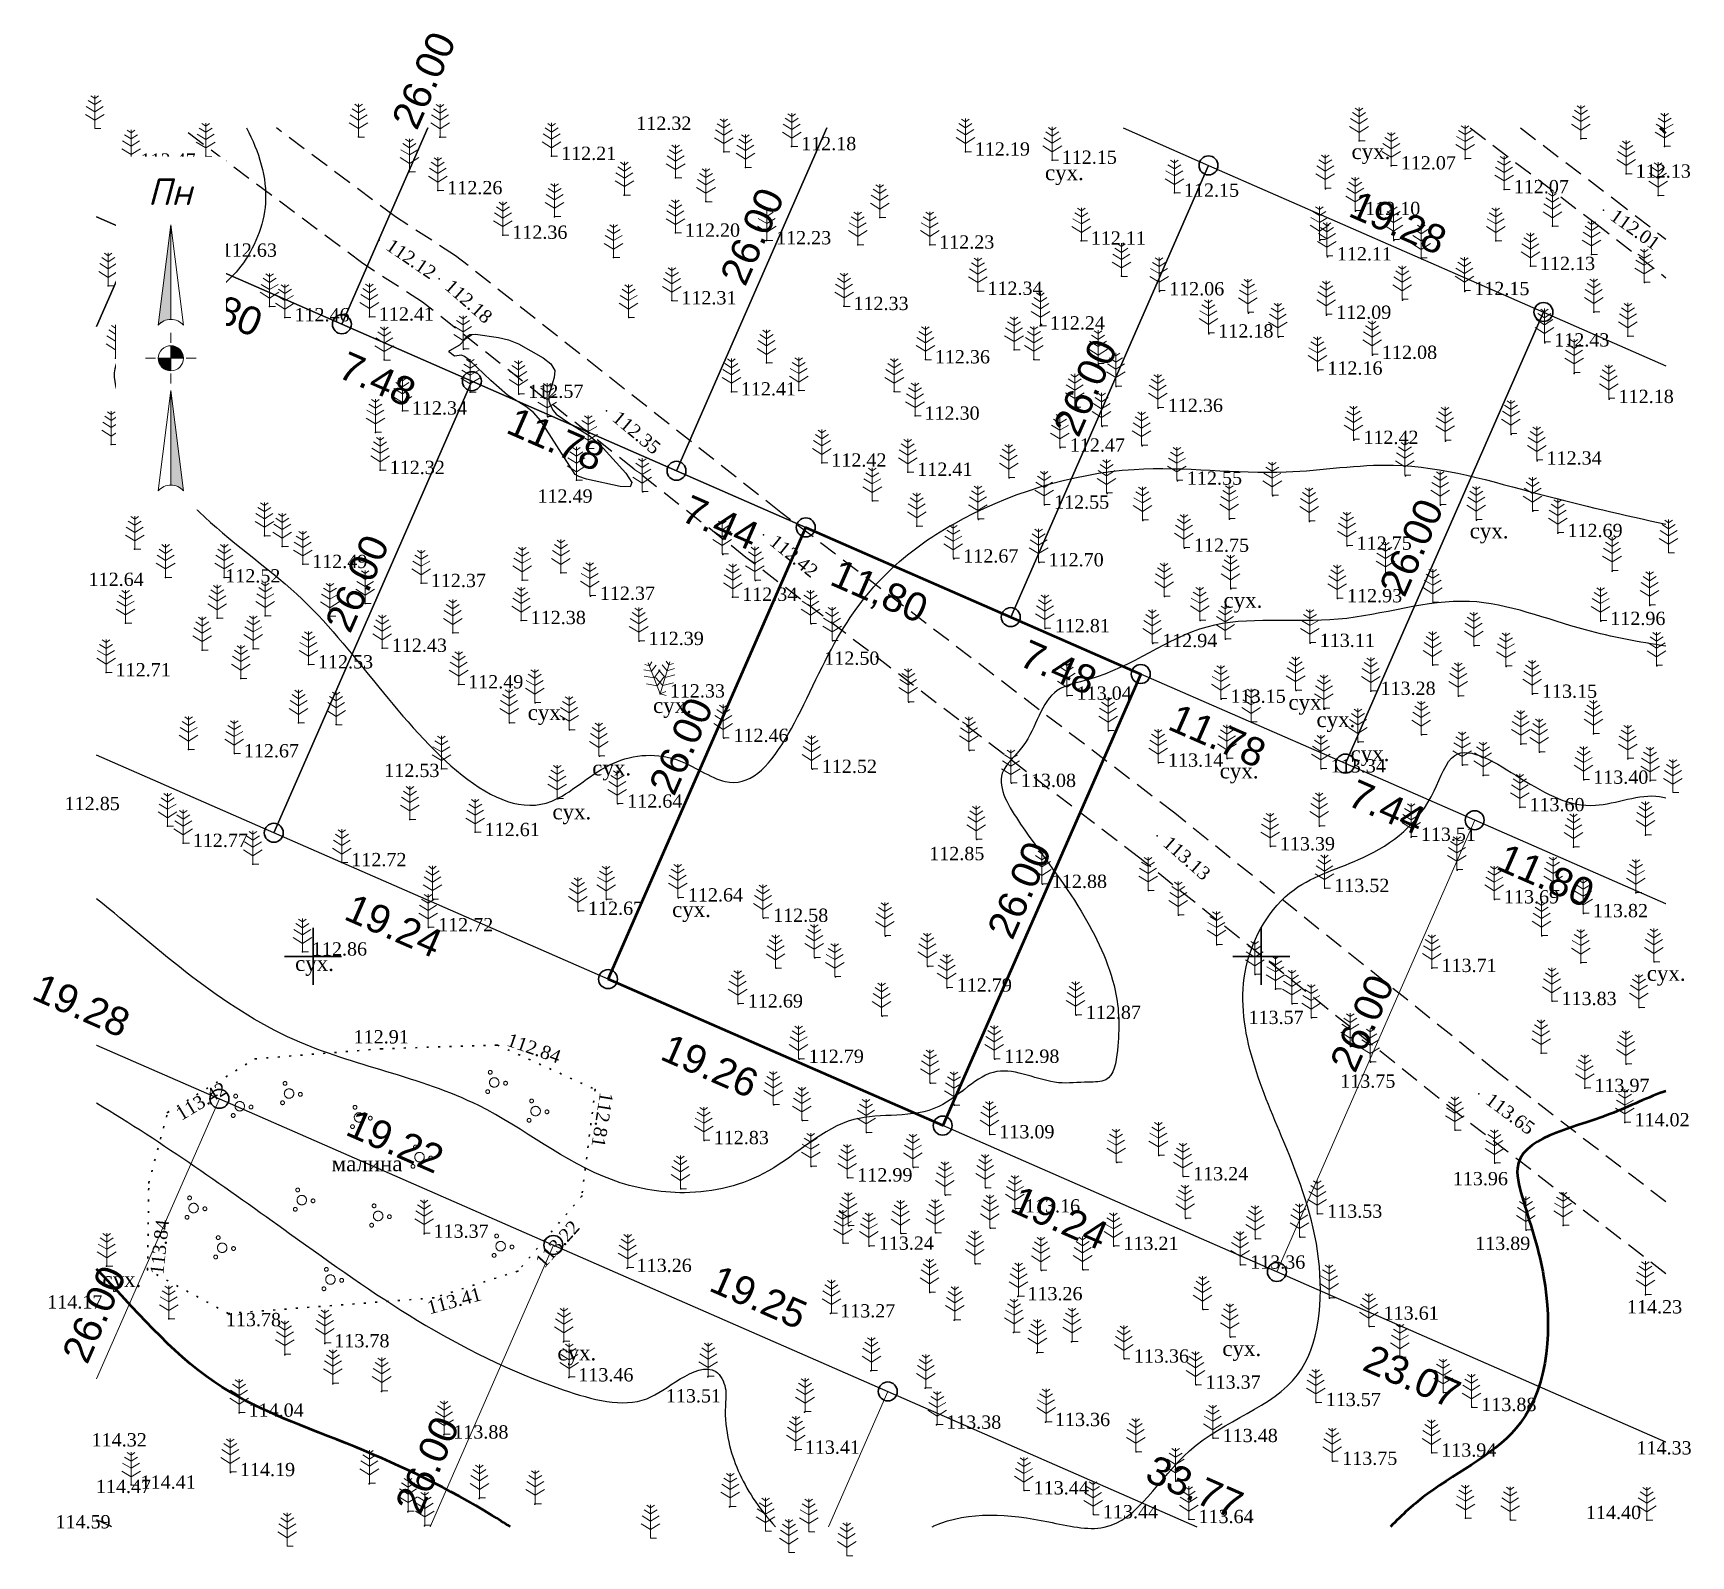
# Model space of a CAD drawing. Header units: millimetres. Extents: x 5405585.2 to 5405672.6, y 5525068.4 to 5525148.7.
import ezdxf
from ezdxf.enums import TextEntityAlignment as Align

# ---------------------------------------------------------------- set-up
doc = ezdxf.new("R2010")
doc.units = ezdxf.units.MM
doc.set_wipeout_variables(frame=1)
for name, pattern in [('DASHEDX2', [1.5, 1, -0.5]), ('HIDDEN', [0.5, 0, -0.5]), ('суцільна', [50, 50, 0])]:
    doc.linetypes.add(name, pattern=pattern)
for name, color, linetype, lineweight in [('#Лист (текст_ПН)', 250, 'Continuous', 0), ('#Штамп', 250, 'Continuous', 0), ('11900000', 1, 'Continuous', 30), ('Контур', 7, 'HIDDEN', 30), ('ТОЧКИ', 7, 'Continuous', 30), ('усл. знак', 7, 'суцільна', 20)]:
    doc.layers.add(name, color=color, linetype=linetype, lineweight=lineweight)
for name, color, linetype in [('горизонтали', 42, 'Continuous'), ('дороги', 7, 'Continuous'), ('Ділянки_Межі', 10, 'Continuous'), ('надписи', 7, 'Continuous'), ('отметки', 7, 'Continuous'), ('промеры', 185, 'Continuous'), ('Растительность', 7, 'Continuous')]:
    doc.layers.add(name, color=color, linetype=linetype)
doc.styles.get("Standard").update_dxf_attribs({"font": 'arial.ttf'})
doc.styles.add('times', font='times.ttf')
doc.styles.add('Мой_Топо', font='isocpeui.ttf')

msp = doc.modelspace()

# ---------------------------------------------------------------- texts
at = {"layer": 'надписи', "color": 7, "style": 'times'}
for s, p in [('сух.', (5405654.757, 5525142.836, 111.861)), ('сух.', (5405638.593, 5525141.724, 111.861)), ('сух.', (5405660.987, 5525122.834, 111.861)), ('сух.', (5405648.008, 5525119.179, 111.861)), ('сух.', (5405611.318, 5525113.261, 111.861)), ('сух.', (5405617.928, 5525113.631, 111.861)), ('сух.', (5405651.429, 5525113.8, 111.861)), ('сух.', (5405652.908, 5525112.886, 111.861)), ('сух.', (5405654.705, 5525111.096, 111.861)), ('сух.', (5405614.724, 5525110.337, 111.861)), ('сух.', (5405647.806, 5525110.18, 111.861)), ('сух.', (5405612.623, 5525108.024, 111.861)), ('сух.', (5405618.933, 5525102.872, 111.861)), ('сух.', (5405599.055, 5525100.03, 111.861)), ('сух.', (5405670.323, 5525099.509, 111.861)), ('малина', (5405600.983, 5525089.471, 170.061)), ('сух.', (5405588.897, 5525083.366, 111.861)), ('сух.', (5405612.886, 5525079.497, 111.861)), ('сух.', (5405647.944, 5525079.727, 111.861))]:
    msp.add_text(s, height=0.8, dxfattribs=at).set_placement(p, align=Align.TOP_LEFT)
at = {"layer": 'отметки', "color": 7, "style": 'times'}
for s, p in [('112.32', (5405617.043, 5525144.278, 112.317)), ('112.21', (5405613.08, 5525142.691, 112.214)), ('112.18', (5405625.736, 5525143.203, 112.182)), ('112.19', (5405634.894, 5525142.921, 112.192)), ('112.47', (5405590.906, 5525142.336, 112.47)), ('112.15', (5405639.476, 5525142.485, 112.151)), ('112.07', (5405657.351, 5525142.187, 112.068)), ('112.07', (5405663.309, 5525140.933, 112.072)), ('112.13', (5405669.739, 5525141.758, 112.13)), ('112.26', (5405607.08, 5525140.882, 112.258)), ('112.15', (5405645.919, 5525140.748, 112.146)), ('112.10', (5405655.473, 5525139.782, 112.099)), ('112.36', (5405610.507, 5525138.532, 112.361)), ('112.20', (5405619.608, 5525138.644, 112.204)), ('112.63', (5405595.189, 5525137.588, 112.634)), ('112.23', (5405624.414, 5525138.24, 112.233)), ('112.23', (5405633.014, 5525138.014, 112.233)), ('112.11', (5405641.007, 5525138.225, 112.109)), ('112.11', (5405653.984, 5525137.39, 112.108)), ('112.13', (5405664.692, 5525136.886, 112.134)), ('112.59', (5405589.7, 5525135.852, 112.59)), ('112.31', (5405619.421, 5525135.074, 112.31)), ('112.34', (5405635.557, 5525135.577, 112.336)), ('112.06', (5405645.137, 5525135.55, 112.055)), ('112.15', (5405661.228, 5525135.562, 112.153)), ('112.46', (5405599.021, 5525134.181, 112.461)), ('112.41', (5405603.472, 5525134.22, 112.414)), ('112.33', (5405628.494, 5525134.776, 112.33)), ('112.09', (5405653.943, 5525134.312, 112.09)), ('112.24', (5405638.846, 5525133.749, 112.24)), ('112.18', (5405647.732, 5525133.327, 112.181)), ('112.08', (5405656.361, 5525132.199, 112.077)), ('112.43', (5405665.444, 5525132.854, 112.432)), ('112.36', (5405632.785, 5525131.964, 112.358)), ('112.16', (5405653.482, 5525131.369, 112.162)), ('112.57', (5405611.351, 5525130.143, 112.572)), ('112.41', (5405622.559, 5525130.271, 112.408)), ('112.18', (5405668.839, 5525129.873, 112.18)), ('112.34', (5405605.212, 5525129.266, 112.339)), ('112.30', (5405632.24, 5525128.995, 112.296)), ('112.36', (5405645.069, 5525129.404, 112.361)), ('112.52', (5405589.86, 5525127.487, 112.516)), ('112.47', (5405639.902, 5525127.311, 112.466)), ('112.42', (5405655.381, 5525127.715, 112.423)), ('112.32', (5405604.043, 5525126.129, 112.318)), ('112.42', (5405627.329, 5525126.52, 112.42)), ('112.34', (5405665.039, 5525126.627, 112.339)), ('112.41', (5405631.859, 5525126.034, 112.41)), ('112.55', (5405646.075, 5525125.568, 112.55)), ('112.49', (5405611.833, 5525124.619, 112.494)), ('112.55', (5405639.071, 5525124.305, 112.553)), ('112.69', (5405666.141, 5525122.805, 112.686)), ('112.75', (5405646.445, 5525122.029, 112.748)), ('112.75', (5405655.025, 5525122.139, 112.75)), ('112.49', (5405599.955, 5525121.172, 112.488)), ('112.67', (5405634.286, 5525121.462, 112.669)), ('112.70', (5405638.782, 5525121.261, 112.704)), ('112.64', (5405588.169, 5525120.23, 112.645)), ('112.52', (5405595.372, 5525120.412, 112.516)), ('112.37', (5405606.21, 5525120.168, 112.372)), ('112.37', (5405615.123, 5525119.495, 112.37)), ('112.34', (5405622.626, 5525119.442, 112.339)), ('112.93', (5405654.519, 5525119.365, 112.932)), ('112.38', (5405611.477, 5525118.216, 112.382)), ('112.81', (5405639.11, 5525117.786, 112.813)), ('112.96', (5405668.399, 5525118.169, 112.962)), ('112.43', (5405604.153, 5525116.754, 112.433)), ('112.39', (5405617.697, 5525117.114, 112.385)), ('112.94', (5405644.771, 5525117.002, 112.937)), ('113.11', (5405653.078, 5525117.014, 113.109)), ('112.53', (5405600.26, 5525115.88, 112.534)), ('112.50', (5405626.957, 5525116.071, 112.496)), ('112.71', (5405589.592, 5525115.462, 112.708)), ('112.49', (5405608.179, 5525114.827, 112.492)), ('112.33', (5405618.81, 5525114.347, 112.326)), ('113.04', (5405640.262, 5525114.231, 113.039)), ('113.15', (5405648.379, 5525114.068, 113.149)), ('113.28', (5405656.282, 5525114.484, 113.281)), ('113.15', (5405664.797, 5525114.331, 113.152)), ('112.46', (5405622.167, 5525112.003, 112.458)), ('112.67', (5405596.352, 5525111.19, 112.674)), ('112.52', (5405626.827, 5525110.37, 112.521)), ('113.14', (5405645.081, 5525110.701, 113.144)), ('113.34', (5405653.657, 5525110.394, 113.338)), ('112.53', (5405603.759, 5525110.155, 112.531)), ('113.08', (5405637.322, 5525109.628, 113.079)), ('113.40', (5405667.497, 5525109.799, 113.403)), ('112.85', (5405586.905, 5525108.409, 112.853)), ('112.64', (5405616.566, 5525108.538, 112.636)), ('113.60', (5405664.135, 5525108.349, 113.596)), ('112.61', (5405609.049, 5525107.04, 112.609)), ('112.77', (5405593.661, 5525106.466, 112.774)), ('113.39', (5405650.977, 5525106.287, 113.395)), ('113.51', (5405658.408, 5525106.788, 113.512)), ('112.72', (5405602.019, 5525105.452, 112.722)), ('112.85', (5405632.488, 5525105.769, 112.85)), ('112.88', (5405638.956, 5525104.305, 112.883)), ('112.64', (5405619.765, 5525103.591, 112.637)), ('113.52', (5405653.842, 5525104.09, 113.519)), ('113.69', (5405662.794, 5525103.491, 113.688)), ('112.67', (5405614.5, 5525102.887, 112.674)), ('112.58', (5405624.258, 5525102.517, 112.579)), ('113.82', (5405667.48, 5525102.761, 113.816)), ('112.72', (5405606.595, 5525102.019, 112.717)), ('112.86', (5405599.941, 5525100.74, 112.857)), ('113.71', (5405659.498, 5525099.874, 113.712)), ('112.79', (5405633.941, 5525098.84, 112.787)), ('113.83', (5405665.826, 5525098.13, 113.827)), ('112.69', (5405622.924, 5525097.999, 112.693)), ('112.87', (5405640.745, 5525097.4, 112.867)), ('113.57', (5405649.324, 5525097.132, 113.569)), ('112.91', (5405602.143, 5525096.108, 112.91)), ('112.79', (5405626.135, 5525095.082, 112.789)), ('112.98', (5405636.446, 5525095.084, 112.978)), ('113.75', (5405654.159, 5525093.773, 113.754)), ('113.97', (5405667.561, 5525093.546, 113.966)), ('113.09', (5405636.186, 5525091.103, 113.094)), ('114.02', (5405669.674, 5525091.736, 114.024)), ('112.83', (5405621.128, 5525090.794, 112.833)), ('112.99', (5405628.697, 5525088.827, 112.994)), ('113.24', (5405646.402, 5525088.889, 113.241)), ('113.96', (5405660.095, 5525088.63, 113.959)), ('113.16', (5405637.538, 5525087.195, 113.161)), ('113.53', (5405653.47, 5525086.916, 113.533)), ('113.37', (5405606.353, 5525085.86, 113.374)), ('113.24', (5405629.829, 5525085.227, 113.241)), ('113.21', (5405642.727, 5525085.218, 113.211)), ('113.89', (5405661.272, 5525085.217, 113.894)), ('113.36', (5405649.41, 5525084.232, 113.363)), ('113.26', (5405617.063, 5525084.058, 113.264)), ('113.26', (5405637.666, 5525082.565, 113.258)), ('114.17', (5405585.988, 5525082.131, 114.171)), ('113.27', (5405627.793, 5525081.66, 113.266)), ('113.61', (5405656.446, 5525081.542, 113.615)), ('114.23', (5405669.281, 5525081.872, 114.233)), ('113.78', (5405595.404, 5525081.197, 113.78)), ('113.78', (5405601.123, 5525080.084, 113.784)), ('113.36', (5405643.279, 5525079.279, 113.358)), ('113.46', (5405613.988, 5525078.287, 113.463)), ('113.51', (5405618.602, 5525077.178, 113.512)), ('113.37', (5405647.058, 5525077.905, 113.375)), ('114.04', (5405596.602, 5525076.425, 114.038)), ('113.57', (5405653.395, 5525076.983, 113.566)), ('113.88', (5405661.599, 5525076.722, 113.88)), ('113.38', (5405633.379, 5525075.792, 113.38)), ('113.36', (5405639.12, 5525075.932, 113.362)), ('114.32', (5405588.329, 5525074.859, 114.323)), ('113.88', (5405607.395, 5525075.272, 113.876)), ('113.48', (5405647.961, 5525075.087, 113.477)), ('113.41', (5405625.928, 5525074.47, 113.409)), ('113.75', (5405654.262, 5525073.885, 113.751)), ('113.94', (5405659.485, 5525074.321, 113.944)), ('114.33', (5405669.78, 5525074.436, 114.334)), ('114.19', (5405596.148, 5525073.292, 114.188)), ('114.47', (5405588.552, 5525072.402, 114.466)), ('114.41', (5405590.909, 5525072.628, 114.405)), ('113.44', (5405637.997, 5525072.329, 113.445)), ('113.44', (5405641.648, 5525071.067, 113.439)), ('114.40', (5405667.117, 5525071.028, 114.403)), ('114.59', (5405586.423, 5525070.538, 114.586)), ('113.64', (5405646.685, 5525070.816, 113.641))]:
    msp.add_text(s, height=0.7, dxfattribs=at).set_placement(p, align=Align.TOP_LEFT)
for s, rotation, p in [('112.01', 324.42124, (5405668.736, 5525139.458, 112.015)), ('112.12', 325.5837, (5405604.18, 5525137.885, 112.12)), ('112.18', 318.50783, (5405607.351, 5525135.764, 112.176)), ('112.35', 320.08516, (5405616.172, 5525128.821, 112.347)), ('112.42', 320.90717, (5405624.45, 5525122.295, 112.424)), ('113.13', 318.56722, (5405645.217, 5525106.404, 113.13)), ('112.84', 340.63826, (5405610.397, 5525095.968, 112.84)), ('113.42', 31.18546, (5405592.686, 5525091.912, 113.417)), ('112.81', 260.80289, (5405615.834, 5525092.766, 112.807)), ('113.65', 323.31442, (5405662.171, 5525092.849, 113.647)), ('113.84', 83.81723, (5405591.406, 5525083.261, 113.836)), ('113.22', 48.09564, (5405611.657, 5525083.982, 113.215)), ('113.41', 15.24162, (5405605.947, 5525081.794, 113.412))]:
    msp.add_text(s, height=0.7, rotation=rotation, dxfattribs=at).set_placement(p, align=Align.TOP_LEFT)
at = {"layer": 'промеры', "char_height": 1.5, "attachment_point": 1}
for s, insert, rotation in [('26.00', (5405604.098, 5525144.094), 66.37949), ('26.00', (5405621.411, 5525135.864), 66.37949), ('19.28', (5405655.119, 5525140.43), 336.35584), ('11.80', (5405592.685, 5525136.087), 336.35584), ('26.00', (5405638.98, 5525127.896), 66.37949), ('7.48', (5405601.834, 5525131.944), 336.35584), ('11.78', (5405610.703, 5525129.01), 336.35584), ('7.44', (5405619.921, 5525124.378), 336.35584), ('26.00', (5405656.168, 5525119.468), 66.37949), ('26.00', (5405600.582, 5525117.569), 66.37949), ('11,80', (5405627.772, 5525121.005), 336.35584), ('7.48', (5405637.743, 5525116.749), 336.35584), ('26.00', (5405617.662, 5525108.991), 66.37949), ('11.78', (5405645.594, 5525113.376), 336.35584), ('7.44', (5405655.051, 5525109.38), 336.35584), ('26.00', (5405635.498, 5525101.401, 107.24), 66.37949), ('11.80', (5405662.903, 5525106.007), 336.35584), ('19.24', (5405602.16, 5525103.358), 336.35584), ('19.28', (5405585.699, 5525099.157), 336.35584), ('26.00', (5405653.568, 5525094.384, 107.24), 66.37949), ('19.26', (5405618.828, 5525095.972), 336.35584), ('19.22', (5405602.24, 5525091.992), 336.35584), ('19.24', (5405637.273, 5525087.956), 336.35584), ('26.00', (5405586.718, 5525079.031, 107.24), 66.37949), ('19.25', (5405621.402, 5525083.775), 336.35584), ('23.07', (5405655.854, 5525079.592), 336.35584), ('26.00', (5405604.28, 5525071.089, 107.24), 66.37949), ('33.77', (5405644.388, 5525073.758), 336.35584)]:
    msp.add_mtext(s, dxfattribs=dict(at, insert=insert, rotation=rotation))

# ---------------------------------------------------------------- blocks, each defined once
blk = doc.blocks.new('A$C51FE15A3')
at = {"layer": 'Растительность', "color": 94, "lineweight": 0}
for points in [[(0, 1.75), (0, 0), (0.319, 0)], [(-0.447, 1.172), (0, 0.895), (0.447, 1.172)], [(-0.343, 1.489), (0, 1.267), (0.343, 1.489)], [(-0.201, 1.726), (0, 1.584), (0.201, 1.726)], [(-0.493, 0.753), (0, 0.444), (0.493, 0.753)]]:
    blk.add_lwpolyline(points, dxfattribs=at)
blk = doc.blocks.new('A$C72385B22')
at = {"layer": 'усл. знак'}
for centre, radius in [((0, 0), 0.625), ((-0.02, 1.49), 0.25), ((-1.29, -0.64), 0.25), ((1.28, -0.76), 0.25)]:
    blk.add_circle(centre, radius, dxfattribs=at)
blk = doc.blocks.new('*U3')
at = {"color": 0}
for points in [[(-0.113, 0), (-0.109, -0.029), (-0.097, -0.056)], [(-0.113, 0), (-0.097, -0.056), (0, 0)], [(-0.097, -0.056), (0, -0.113), (0, 0)], [(-0.097, -0.056), (-0.08, -0.08), (-0.056, -0.097)], [(-0.097, -0.056), (-0.056, -0.097), (0, -0.113)], [(-0.056, -0.097), (-0.029, -0.109), (0, -0.113)]]:
    blk.add_solid(points, dxfattribs=at)
blk = doc.blocks.new('*U4')
at = {"color": 0}
for points in [[(0, 0), (0.097, 0.056), (0, 0.113)], [(0.097, 0.056), (0.029, 0.109), (0, 0.113)], [(0, 0), (0.113, 0), (0.097, 0.056)], [(0.097, 0.056), (0.056, 0.097), (0.029, 0.109)], [(0.097, 0.056), (0.08, 0.08), (0.056, 0.097)], [(0.113, 0), (0.109, 0.029), (0.097, 0.056)]]:
    blk.add_solid(points, dxfattribs=at)
blk = doc.blocks.new('*U5')
at = {"color": 0}
for points in [[(0, -1.136), (0.021, -1.138), (0, -0.288)], [(0.021, -1.138), (0.042, -1.142), (0, -0.288)], [(0.042, -1.142), (0.062, -1.15), (0, -0.288)], [(0.062, -1.15), (0.081, -1.16), (0, -0.288)], [(0.081, -1.16), (0.098, -1.173), (0, -0.288)], [(0.098, -1.173), (0.113, -1.188), (0, -0.288)]]:
    blk.add_solid(points, dxfattribs=at)
blk = doc.blocks.new('*U6')
at = {"color": 0}
for points in [[(-0.113, 0.297), (-0.098, 0.312), (0, 1.197)], [(-0.098, 0.312), (-0.081, 0.325), (0, 1.197)], [(-0.081, 0.325), (-0.062, 0.335), (0, 1.197)], [(-0.062, 0.335), (-0.042, 0.343), (0, 1.197)], [(-0.042, 0.343), (-0.021, 0.347), (0, 1.197)], [(-0.021, 0.347), (0, 0.349), (0, 1.197)]]:
    blk.add_solid(points, dxfattribs=at)
blk = doc.blocks.new('#Північ')
at = {"color": 7}
blk.add_wipeout([(-2.901, 10.635), (2.901, 10.635), (2.901, -7.981), (-2.901, -7.981)], dxfattribs=at).dxf.layer = '#Лист (текст_ПН)'
at = {"layer": '#Лист (текст_ПН)'}
for p, q in [((-0.663, 1.748), (0, 7.043)), ((0, 7.043), (0, 2.052)), ((0, 7.043), (0.663, 1.748)), ((0, 1.337), (0, 0.807)), ((-1.337, 0), (-0.807, 0)), ((-0.662, 0), (0.662, 0)), ((0, 0.662), (0, -0.662)), ((1.337, 0), (0.807, 0)), ((0, -1.337), (0, -0.807)), ((-0.663, -6.99), (0, -1.695)), ((0, -1.695), (0.663, -6.99)), ((0, -1.695), (0, -6.686))]:
    blk.add_line(p, q, dxfattribs=at)
at = {"layer": '#Лист (текст_ПН)', "flags": 128}
for points in [[(0, 7.043), (-0.663, 1.748, -0.218585), (0, 2.052)], [(0, 0), (-0.662, 0, 0.414214), (0, -0.662)]]:
    blk.add_lwpolyline(points, format="xyb", close=True, dxfattribs=at)
at = {"layer": '#Лист (текст_ПН)'}
blk.add_circle((0, 0), 0.662, dxfattribs=at)
for centre in [(0, 1.178), (0, -7.56)]:
    blk.add_arc(centre, 0.874, 40.67981, 139.32019, dxfattribs=at)
at = {"layer": '#Лист (текст_ПН)', "xscale": 5.883850111352785, "yscale": 5.883850111352785, "zscale": 5.883850111352785}
for name in ['*U6', '*U3', '*U4', '*U5']:
    blk.add_blockref(name, (0, 0), dxfattribs=at)
at = {"layer": '#Лист (текст_ПН)', "style": 'Мой_Топо'}
blk.add_text('Пн', height=1.4, dxfattribs=at).set_placement((-1.217, 8.077))

# ---------------------------------------------------------------- linework, layer by layer
at = {"layer": '11900000', "color": 7}
for points in [[(5405600, 5525098.5, 0), (5405600, 5525101.5, 0)], [(5405600, 5525098.5, 0), (5405600, 5525101.5, 0)], [(5405650, 5525098.5, 0), (5405650, 5525101.5, 0)], [(5405650, 5525098.5, 0), (5405650, 5525101.5, 0)], [(5405598.5, 5525100, 0), (5405601.5, 5525100, 0)], [(5405598.5, 5525100, 0), (5405601.5, 5525100, 0)], [(5405648.5, 5525100, 0), (5405651.5, 5525100, 0)], [(5405648.5, 5525100, 0), (5405651.5, 5525100, 0)]]:
    msp.add_polyline3d(points, dxfattribs=at)
at = {"layer": 'горизонтали', "color": 32}
msp.add_polyline3d([(5405607.467, 5525131.652, 112.5), (5405607.167, 5525131.872, 112.5), (5405607.207, 5525131.942, 112.5), (5405607.747, 5525132.242, 112.5), (5405607.977, 5525132.482, 112.5), (5405608.107, 5525132.682, 112.5), (5405608.267, 5525132.782, 112.5), (5405608.567, 5525132.812, 112.5), (5405609.787, 5525132.632, 112.5), (5405610.307, 5525132.512, 112.5), (5405610.827, 5525132.302, 112.5), (5405612.137, 5525131.552, 112.5), (5405612.547, 5525131.232, 112.5), (5405612.747, 5525130.882, 112.5), (5405612.717, 5525130.512, 112.5), (5405612.437, 5525129.582, 112.5), (5405612.427, 5525129.292, 112.5), (5405612.497, 5525129.072, 112.5), (5405612.657, 5525128.782, 112.5), (5405612.827, 5525128.582, 112.5), (5405613.487, 5525128.122, 112.5), (5405614.617, 5525127.432, 112.5), (5405615.117, 5525126.992, 112.5), (5405616.487, 5525125.482, 112.5), (5405616.817, 5525124.992, 112.5), (5405616.727, 5525124.752, 112.5), (5405616.187, 5525124.772, 112.5), (5405614.427, 5525125.152, 112.5), (5405614.017, 5525125.292, 112.5), (5405613.827, 5525125.402, 112.5), (5405612.007, 5525128.242, 112.5), (5405611.617, 5525128.682, 112.5), (5405611.227, 5525128.982, 112.5), (5405610.247, 5525129.592, 112.5), (5405609.367, 5525130.362, 112.5), (5405608.267, 5525131.422, 112.5), (5405607.987, 5525131.632, 112.5), (5405607.827, 5525131.692, 112.5), (5405607.467, 5525131.652, 112.5)], close=True, dxfattribs=at)
for points, knots in [([(5405596.494, 5525143.676), (5405597.144, 5525142.432), (5405597.975, 5525139.892), (5405595.998, 5525135.121), (5405592.302, 5525133.657), (5405588.798, 5525130.974), (5405591.168, 5525126.951), (5405593.956, 5525122.982), (5405599.465, 5525119.279), (5405603.945, 5525113.455), (5405610.712, 5525105.665), (5405615.424, 5525110.46), (5405618.971, 5525110.905), (5405623.825, 5525107.203), (5405627.066, 5525117.716), (5405633.56, 5525123.393), (5405642.682, 5525126.351), (5405650.521, 5525125.146), (5405657.722, 5525126.406), (5405664.35, 5525124.36), (5405669.113, 5525123.273), (5405671.336, 5525122.785)], [120.780725, 120.780725, 120.780725, 120.780725, 124.864016, 128.424184, 134.979892, 136.668136, 140.471916, 145.840127, 152.573567, 159.115125, 170.0303, 173.592386, 177.120836, 179.98427, 189.282528, 198.155168, 208.112251, 216.133304, 221.799072, 229.654194, 236.497353, 236.497353, 236.497353, 236.497353]), ([(5405671.336, 5525116.354), (5405669.914, 5525116.575), (5405666.414, 5525117.196), (5405660.774, 5525119.554), (5405654.149, 5525117.165), (5405646.892, 5525118.341), (5405642.724, 5525114.853), (5405638.474, 5525114.108), (5405638.058, 5525111.373), (5405635.674, 5525109.491), (5405637.956, 5525105.892), (5405640.41, 5525102.911), (5405642.475, 5525098.603), (5405642.551, 5525095.719), (5405642.18, 5525093.334), (5405640.621, 5525093.399), (5405638.778, 5525093.138), (5405635.799, 5525094.795), (5405632.949, 5525091.153), (5405627.992, 5525092.164), (5405624.432, 5525088.349), (5405619.809, 5525087.234), (5405614.267, 5525088.284), (5405608.405, 5525093.232), (5405597.753, 5525094.891), (5405591.916, 5525100.323), (5405588.592, 5525103.04)], [120.700241, 120.700241, 120.700241, 120.700241, 125.009981, 131.302804, 138.280759, 145.221956, 152.023012, 153.792786, 157.238403, 159.036588, 161.883134, 167.480404, 172.02745, 175.191691, 176.860986, 177.776803, 179.359266, 182.66385, 186.23147, 190.763459, 196.023934, 200.592391, 204.501187, 212.520791, 222.836087, 235.648115, 235.648115, 235.648115, 235.648115]), ([(5405632.647, 5525069.923), (5405632.678, 5525069.938), (5405634.597, 5525070.789), (5405637.681, 5525070.515), (5405642.96, 5525069.18), (5405645.866, 5525075.047), (5405652.853, 5525076.753), (5405653.473, 5525084.41), (5405650.942, 5525091.024), (5405647.791, 5525097.948), (5405651.196, 5525103.886), (5405655.866, 5525105.087), (5405658.855, 5525107.454), (5405660.158, 5525111.685), (5405664.053, 5525109.072), (5405667.215, 5525107.353), (5405670.052, 5525108.648), (5405671.224, 5525108.388), (5405671.336, 5525108.356)], [104.193273, 104.193273, 104.193273, 104.193273, 104.294488, 110.346143, 113.276217, 119.316155, 126.282429, 132.498742, 138.940826, 148.380777, 153.163384, 157.173138, 162.314513, 164.474455, 168.128542, 172.341737, 175.757786, 176.122547, 176.122547, 176.122547, 176.122547]), ([(5405588.592, 5525092.269), (5405592.116, 5525090.155), (5405600.037, 5525084.496), (5405608.638, 5525078.274), (5405617.08, 5525075.984), (5405619.173, 5525077.713), (5405621.142, 5525078.619), (5405621.851, 5525077.245), (5405621.667, 5525075.983), (5405621.913, 5525073.909), (5405622.805, 5525071.875), (5405623.949, 5525070.394), (5405624.387, 5525069.923)], [48.769191, 48.769191, 48.769191, 48.769191, 61.050154, 77.66341, 82.099779, 84.149114, 86.062416, 87.062094, 88.033351, 89.912561, 93.167404, 94.894599, 94.894599, 94.894599, 94.894599])]:
    msp.add_open_spline(points, degree=3, knots=knots, dxfattribs=at)
at = {"layer": 'горизонтали', "color": 32, "lineweight": 50}
msp.add_open_spline([(5405671.336, 5525143.387), (5405671.23, 5525143.478), (5405671.127, 5525143.574), (5405671.029, 5525143.676)], degree=3, dxfattribs=at)
for points, knots in [([(5405671.336, 5525092.899), (5405670.423, 5525092.601), (5405667.51, 5525091.066), (5405662.871, 5525090.323), (5405664.061, 5525086.221), (5405665.427, 5525082.173), (5405665.054, 5525074.961), (5405659.587, 5525072.528), (5405657.412, 5525070.547), (5405656.802, 5525069.923)], [237.791643, 237.791643, 237.791643, 237.791643, 240.641134, 246.270624, 248.034407, 252.137765, 259.955965, 266.119621, 268.730246, 268.730246, 268.730246, 268.730246]), ([(5405610.391, 5525069.923), (5405610.079, 5525070.126), (5405607.496, 5525071.763), (5405602.289, 5525074.299), (5405594.224, 5525076.981), (5405590.602, 5525081.424), (5405588.592, 5525083.506)], [322.18818, 322.18818, 322.18818, 322.18818, 323.305447, 331.392318, 339.566844, 348.166145, 348.166145, 348.166145, 348.166145])]:
    msp.add_open_spline(points, degree=3, knots=knots, dxfattribs=at)
at = {"layer": 'горизонтали', "color": 32}
msp.add_open_spline([(5405589.38, 5525069.923), (5405589.117, 5525070.042), (5405588.854, 5525070.162), (5405588.592, 5525070.284)], degree=3, dxfattribs=at)
at = {"layer": 'дороги', "color": 7, "linetype": 'DASHEDX2'}
for points in [[(5405671.336, 5525083.263), (5405660.544, 5525091.568), (5405643.586, 5525105.179), (5405622.827, 5525121.037), (5405605.772, 5525134.499), (5405602.629, 5525136.522), (5405593.069, 5525143.676)], [(5405671.336, 5525087.049), (5405662.398, 5525093.926), (5405645.436, 5525107.541), (5405624.667, 5525123.407), (5405607.518, 5525136.943), (5405604.341, 5525138.988), (5405598.076, 5525143.676)]]:
    msp.add_lwpolyline(points, dxfattribs=at)
at = {"layer": 'дороги', "color": 7, "linetype": 'DASHEDX2', "elevation": 111.93}
for points in [[(5405661.019, 5525143.676), (5405667.543, 5525138.715), (5405671.336, 5525135.783)], [(5405663.662, 5525143.676), (5405668.517, 5525139.985), (5405671.336, 5525137.806)]]:
    msp.add_lwpolyline(points, dxfattribs=at)
at = {"layer": 'Ділянки_Межі'}
for points in [[(5405606.053, 5525143.676), (5405601.521, 5525133.326), (5405590.715, 5525138.057), (5405588.592, 5525138.987)], [(5405627.092, 5525143.676), (5405619.165, 5525125.601), (5405608.375, 5525130.325), (5405601.521, 5525133.326)], [(5405601.521, 5525133.326), (5405606.053, 5525143.676)], [(5405588.592, 5525133.207), (5405590.715, 5525138.057), (5405601.521, 5525133.326), (5405608.375, 5525130.325), (5405597.932, 5525106.515), (5405588.592, 5525110.604)]]:
    msp.add_lwpolyline(points, dxfattribs=at)
at = {"layer": 'Ділянки_Межі', "lineweight": 25}
for points in [[(5405642.709, 5525143.676), (5405647.215, 5525141.703), (5405636.788, 5525117.886), (5405625.982, 5525122.617), (5405619.165, 5525125.601)], [(5405619.165, 5525125.601), (5405627.092, 5525143.676)], [(5405642.709, 5525143.676), (5405647.215, 5525141.703), (5405664.875, 5525133.972), (5405671.336, 5525131.143)], [(5405588.592, 5525138.987), (5405590.715, 5525138.057), (5405588.592, 5525133.207)], [(5405654.432, 5525110.161), (5405664.875, 5525133.972), (5405671.336, 5525131.143)], [(5405671.336, 5525074.378), (5405650.821, 5525083.359), (5405633.199, 5525091.075), (5405615.555, 5525098.8), (5405597.932, 5525106.515), (5405588.592, 5525110.604)], [(5405671.336, 5525102.761), (5405661.249, 5525107.177), (5405654.432, 5525110.161)], [(5405588.592, 5525095.321), (5405595.064, 5525092.487), (5405612.672, 5525084.779), (5405630.305, 5525077.059), (5405646.604, 5525069.923)]]:
    msp.add_lwpolyline(points, dxfattribs=at)
at = {"layer": 'Ділянки_Межі'}
for points in [[(5405636.788, 5525117.886), (5405647.215, 5525141.703), (5405664.875, 5525133.972), (5405654.432, 5525110.161), (5405643.642, 5525114.885)], [(5405597.932, 5525106.515), (5405608.375, 5525130.325), (5405619.165, 5525125.601), (5405625.982, 5525122.617), (5405615.555, 5525098.8)]]:
    msp.add_lwpolyline(points, close=True, dxfattribs=at)
at = {"layer": 'Ділянки_Межі', "lineweight": 50}
msp.add_lwpolyline([(5405615.555, 5525098.8), (5405625.982, 5525122.617), (5405636.788, 5525117.886), (5405643.642, 5525114.885), (5405633.199, 5525091.075)], close=True, dxfattribs=at)
at = {"layer": 'Ділянки_Межі', "lineweight": 0}
msp.add_lwpolyline([(5405633.199, 5525091.075), (5405643.642, 5525114.885), (5405654.432, 5525110.161), (5405661.249, 5525107.177), (5405650.821, 5525083.359)], close=True, dxfattribs=at)
for points in [[(5405650.821, 5525083.359), (5405661.249, 5525107.177), (5405671.336, 5525102.761)], [(5405588.592, 5525095.321), (5405595.064, 5525092.487), (5405588.592, 5525077.73)], [(5405588.592, 5525077.73), (5405595.064, 5525092.487), (5405612.672, 5525084.779), (5405606.168, 5525069.923)], [(5405606.168, 5525069.923), (5405612.672, 5525084.779), (5405630.305, 5525077.059), (5405627.181, 5525069.923)], [(5405671.336, 5525074.378), (5405650.821, 5525083.359)], [(5405627.181, 5525069.923), (5405630.305, 5525077.059), (5405646.604, 5525069.923)]]:
    msp.add_lwpolyline(points, dxfattribs=at)
at = {"layer": 'Контур', "color": 7, "linetype": 'HIDDEN', "elevation": 113.78}
msp.add_lwpolyline([(5405595.526, 5525081.169), (5405591.278, 5525083.471), (5405591.339, 5525088.05), (5405592.33, 5525091.761), (5405596.946, 5525094.594), (5405603.597, 5525095.127), (5405609.731, 5525095.321), (5405614.878, 5525092.983), (5405614.173, 5525087.355), (5405610.795, 5525083.4), (5405606.375, 5525081.994), (5405595.526, 5525081.169)], dxfattribs=at)
at = {"layer": 'отметки', "color": 7}
for p in [(5405602.395, 5525143.207, 112.312), (5405606.69, 5525143.19, 112.194), (5405625.236, 5525142.703, 112.182), (5405655.15, 5525142.993, 112.103), (5405666.85, 5525143.112, 112.079), (5405671.262, 5525142.705, 112.042), (5405590.406, 5525141.836, 112.47), (5405594.341, 5525142.185, 112.61), (5405612.58, 5525142.191, 112.214), (5405621.652, 5525142.414, 112.271), (5405634.394, 5525142.421, 112.192), (5405638.976, 5525141.985, 112.151), (5405660.747, 5525142.058, 112.074), (5405605.071, 5525141.359, 112.302), (5405619.117, 5525141.046, 112.236), (5405622.797, 5525141.594, 112.329), (5405656.851, 5525141.687, 112.068), (5405669.239, 5525141.258, 112.13), (5405606.58, 5525140.382, 112.258), (5405616.412, 5525140.14, 112.224), (5405645.419, 5525140.248, 112.146), (5405653.385, 5525140.461, 112.1), (5405662.809, 5525140.433, 112.072), (5405670.929, 5525140.116, 112.086), (5405620.714, 5525139.795, 112.276), (5405654.973, 5525139.282, 112.099), (5405668.038, 5525139.342, 112.015), (5405612.733, 5525138.999, 112.272), (5405629.879, 5525138.958, 112.216), (5405665.352, 5525138.494, 112.096), (5405603.485, 5525137.755, 112.12), (5405610.007, 5525138.032, 112.361), (5405619.108, 5525138.144, 112.204), (5405623.914, 5525137.74, 112.233), (5405628.719, 5525137.51, 112.189), (5405632.514, 5525137.514, 112.233), (5405640.507, 5525137.725, 112.109), (5405653.08, 5525137.744, 112.1), (5405656.992, 5525137.737, 112.089), (5405662.36, 5525137.72, 112.118), (5405594.689, 5525137.088, 112.634), (5405615.85, 5525136.845, 112.254), (5405653.484, 5525136.89, 112.108), (5405658.448, 5525136.783, 112.108), (5405667.413, 5525137.006, 112.121), (5405592.917, 5525135.959, 112.543), (5405606.645, 5525135.721, 112.176), (5405642.621, 5525135.855, 112.133), (5405664.192, 5525136.386, 112.134), (5405589.2, 5525135.352, 112.59), (5405635.057, 5525135.077, 112.336), (5405644.637, 5525135.05, 112.055), (5405660.728, 5525135.062, 112.153), (5405670.198, 5525135.531, 112.032), (5405597.709, 5525134.265, 112.387), (5405618.921, 5525134.574, 112.31), (5405627.994, 5525134.276, 112.33), (5405657.447, 5525134.6, 112.123), (5405667.54, 5525133.972, 112.096), (5405591.472, 5525133.744, 112.506), (5405598.521, 5525133.681, 112.461), (5405602.972, 5525133.72, 112.414), (5405616.643, 5525133.682, 112.371), (5405638.346, 5525133.249, 112.24), (5405638.417, 5525133.32, 112.241), (5405649.318, 5525133.905, 112.023), (5405653.443, 5525133.812, 112.09), (5405647.232, 5525132.827, 112.181), (5405650.897, 5525132.644, 112.061), (5405664.944, 5525132.354, 112.432), (5405669.331, 5525132.692, 112.118), (5405589.584, 5525131.543, 112.499), (5405603.757, 5525131.446, 112.408), (5405607.933, 5525132.015, 112.524), (5405632.285, 5525131.464, 112.358), (5405636.961, 5525131.973, 112.145), (5405638.004, 5525131.461, 112.146), (5405655.861, 5525131.699, 112.077), (5405623.906, 5525131.294, 112.322), (5405641.418, 5525131.226, 112.266), (5405652.982, 5525130.869, 112.162), (5405666.501, 5525130.729, 112.187), (5405608.287, 5525129.743, 112.336), (5405610.851, 5525129.643, 112.572), (5405622.059, 5525129.771, 112.408), (5405625.609, 5525129.83, 112.373), (5405630.645, 5525129.775, 112.348), (5405642.352, 5525130.038, 112.321), (5405604.712, 5525128.766, 112.339), (5405615.468, 5525128.758, 112.347), (5405640.184, 5525128.924, 112.382), (5405644.569, 5525128.904, 112.361), (5405668.339, 5525129.373, 112.18), (5405612.376, 5525128.451, 112.526), (5405631.74, 5525128.495, 112.296), (5405641.611, 5525127.929, 113.005), (5405589.36, 5525126.987, 112.516), (5405603.287, 5525127.628, 112.27), (5405654.881, 5525127.215, 112.423), (5405659.708, 5525127.166, 112.287), (5405663.179, 5525127.515, 112.282), (5405614.529, 5525126.752, 112.568), (5405639.402, 5525126.811, 112.466), (5405643.715, 5525126.921, 112.411), (5405664.539, 5525126.127, 112.339), (5405603.543, 5525125.629, 112.318), (5405626.829, 5525126.02, 112.42), (5405631.359, 5525125.534, 112.41), (5405636.709, 5525125.224, 112.448), (5405657.594, 5525125.333, 112.539), (5405592.068, 5525124.412, 112.526), (5405613.885, 5525125.109, 112.494), (5405617.388, 5525124.489, 112.498), (5405641.867, 5525124.411, 112.552), (5405645.575, 5525125.068, 112.55), (5405629.491, 5525124.013, 112.415), (5405638.571, 5525123.805, 112.553), (5405650.598, 5525124.274, 112.575), (5405659.444, 5525123.78, 112.636), (5405664.317, 5525123.465, 112.601), (5405631.832, 5525122.676, 112.359), (5405635.082, 5525123.035, 112.583), (5405643.758, 5525122.976, 112.616), (5405648.33, 5525123.048, 112.668), (5405652.538, 5525122.924, 112.7), (5405661.349, 5525122.991, 112.733), (5405597.44, 5525122.18, 112.461), (5405623.747, 5525122.222, 112.424), (5405665.641, 5525122.305, 112.686), (5405590.595, 5525121.462, 112.574), (5405598.382, 5525121.612, 112.556), (5405621.604, 5525121.194, 112.497), (5405633.786, 5525120.962, 112.669), (5405645.945, 5525121.529, 112.748), (5405654.525, 5525121.639, 112.75), (5405592.227, 5525119.976, 112.655), (5405595.315, 5525119.981, 112.516), (5405599.455, 5525120.672, 112.488), (5405613.071, 5525120.219, 112.333), (5405638.282, 5525120.761, 112.704), (5405656.558, 5525120.064, 112.919), (5405668.502, 5525120.313, 112.787), (5405605.71, 5525119.668, 112.372), (5405611.029, 5525119.828, 112.395), (5405623.327, 5525119.821, 112.492), (5405648.401, 5525119.378, 112.84), (5405602.75, 5525118.601, 112.433), (5405614.623, 5525118.995, 112.37), (5405622.126, 5525118.942, 112.339), (5405644.892, 5525118.965, 112.91), (5405654.019, 5525118.865, 112.932), (5405659.057, 5525118.64, 112.951), (5405670.48, 5525118.502, 112.848), (5405590.117, 5525117.563, 112.7), (5405594.951, 5525117.83, 112.564), (5405597.478, 5525117.95, 112.575), (5405600.894, 5525117.933, 112.464), (5405610.977, 5525117.716, 112.382), (5405626.258, 5525117.528, 112.435), (5405646.771, 5525117.701, 112.957), (5405667.899, 5525117.669, 112.962), (5405607.366, 5525117.059, 112.46), (5405617.197, 5525116.614, 112.385), (5405627.403, 5525116.634, 112.496), (5405638.61, 5525117.286, 112.813), (5405644.271, 5525116.502, 112.937), (5405648.109, 5525116.722, 113.078), (5405652.578, 5525116.514, 113.109), (5405594.156, 5525116.148, 112.644), (5405596.847, 5525116.213, 112.567), (5405603.653, 5525116.254, 112.433), (5405661.214, 5525116.366, 113.163), (5405589.092, 5525114.962, 112.708), (5405599.76, 5525115.38, 112.534), (5405659.04, 5525115.346, 113.124), (5405662.914, 5525115.282, 113.194), (5405670.847, 5525115.319, 113.065), (5405596.199, 5525114.652, 112.61), (5405607.679, 5525114.327, 112.492), (5405618.31, 5525113.847, 112.326), (5405651.83, 5525114.019, 113.187), (5405655.782, 5525113.984, 113.281), (5405611.716, 5525113.359, 112.442), (5405631.411, 5525113.401, 112.668), (5405639.762, 5525113.731, 113.039), (5405647.879, 5525113.568, 113.149), (5405653.315, 5525113.073, 113.312), (5405660.394, 5525113.716, 113.26), (5405664.297, 5525113.831, 113.152), (5405599.238, 5525112.314, 112.595), (5405601.224, 5525112.215, 112.592), (5405610.367, 5525112.305, 112.483), (5405649.483, 5525112.341, 113.238), (5405613.531, 5525111.935, 112.507), (5405621.667, 5525111.503, 112.458), (5405641.943, 5525111.89, 113.126), (5405655.101, 5525111.291, 113.42), (5405658.439, 5525111.686, 113.427), (5405667.522, 5525111.723, 113.339), (5405593.437, 5525110.901, 112.741), (5405595.852, 5525110.69, 112.674), (5405615.098, 5525110.552, 112.5), (5405634.61, 5525110.846, 112.759), (5405648.199, 5525110.423, 113.224), (5405648.209, 5525110.43, 113.24), (5405663.691, 5525111.188, 113.364), (5405664.661, 5525110.759, 113.405), (5405669.327, 5525110.419, 113.384), (5405606.772, 5525109.881, 112.531), (5405626.327, 5525109.87, 112.521), (5405644.581, 5525110.201, 113.144), (5405653.157, 5525109.894, 113.338), (5405660.603, 5525110.071, 113.517), (5405661.699, 5525109.534, 113.535), (5405636.822, 5525109.128, 113.079), (5405666.997, 5525109.299, 113.403), (5405670.506, 5525109.256, 113.393), (5405612.91, 5525108.31, 112.5), (5405616.066, 5525108.038, 112.636), (5405663.635, 5525107.849, 113.596), (5405592.327, 5525106.859, 112.758), (5405605.112, 5525107.223, 112.678), (5405653.065, 5525106.861, 113.409), (5405608.549, 5525106.54, 112.609), (5405635, 5525106.162, 112.85), (5405644.511, 5525106.36, 113.13), (5405657.908, 5525106.288, 113.512), (5405670.255, 5525106.386, 113.593), (5405593.161, 5525105.966, 112.774), (5405650.477, 5525105.787, 113.395), (5405666.465, 5525105.753, 113.679), (5405596.834, 5525104.863, 112.816), (5405601.519, 5525104.952, 112.722), (5405660.322, 5525104.552, 113.598), (5405638.456, 5525103.805, 112.883), (5405644.051, 5525103.47, 113.275), (5405653.342, 5525103.59, 113.519), (5405665.385, 5525103.465, 113.778), (5405606.32, 5525103.012, 112.754), (5405615.476, 5525103, 112.678), (5405619.265, 5525103.091, 112.637), (5405662.294, 5525102.991, 113.688), (5405669.752, 5525103.342, 113.806), (5405614, 5525102.387, 112.674), (5405623.758, 5525102.017, 112.579), (5405645.638, 5525102.175, 113.375), (5405666.98, 5525102.261, 113.816), (5405606.095, 5525101.519, 112.717), (5405630.188, 5525101.068, 112.702), (5405664.785, 5525101.087, 113.794), (5405599.441, 5525100.24, 112.857), (5405626.46, 5525099.915, 112.663), (5405647.653, 5525100.611, 113.387), (5405624.424, 5525099.37, 112.638), (5405632.425, 5525099.467, 112.733), (5405649.667, 5525099.051, 113.532), (5405658.998, 5525099.374, 113.712), (5405666.847, 5525099.659, 113.909), (5405670.706, 5525099.708, 113.942), (5405627.547, 5525098.917, 112.657), (5405633.441, 5525098.34, 112.787), (5405650.751, 5525098.271, 113.623), (5405622.424, 5525097.499, 112.693), (5405651.623, 5525097.504, 113.569), (5405665.326, 5525097.63, 113.827), (5405669.916, 5525097.301, 113.955), (5405630.012, 5525096.844, 112.829), (5405640.245, 5525096.9, 112.867), (5405652.645, 5525096.759, 113.644), (5405603.597, 5525095.127, 112.91), (5405609.731, 5525095.321, 112.84), (5405654.7, 5525095.24, 113.714), (5405664.759, 5525094.892, 113.89), (5405596.946, 5525094.594, 113.093), (5405625.635, 5525094.582, 112.789), (5405635.946, 5525094.584, 112.978), (5405655.749, 5525094.417, 113.754), (5405669.23, 5525094.319, 113.923), (5405614.878, 5525092.983, 112.807), (5405632.561, 5525093.309, 112.932), (5405667.061, 5525093.046, 113.966), (5405624.294, 5525092.168, 112.907), (5405633.82, 5525092.145, 113.016), (5405661.471, 5525092.747, 113.647), (5405592.33, 5525091.761, 113.417), (5405625.809, 5525091.342, 112.947), (5405669.174, 5525091.236, 114.024), (5405620.628, 5525090.294, 112.833), (5405629.189, 5525090.711, 113.025), (5405635.686, 5525090.603, 113.094), (5405660.22, 5525090.832, 113.865), (5405644.599, 5525089.496, 113.202), (5405626.266, 5525088.922, 113.025), (5405631.657, 5525088.874, 113.031), (5405642.375, 5525089.128, 113.148), (5405662.303, 5525089.1, 113.959), (5405591.339, 5525088.05, 113.619), (5405619.396, 5525087.735, 112.989), (5405628.197, 5525088.327, 112.994), (5405635.471, 5525087.792, 113.11), (5405645.902, 5525088.389, 113.241), (5405614.173, 5525087.355, 113.055), (5405633.35, 5525087.409, 113.097), (5405637.038, 5525086.695, 113.161), (5405646.013, 5525086.185, 113.281), (5405652.97, 5525086.416, 113.533), (5405605.853, 5525085.36, 113.374), (5405628.245, 5525085.798, 113.143), (5405631.006, 5525085.389, 113.185), (5405632.836, 5525085.425, 113.184), (5405635.716, 5525085.659, 113.215), (5405649.696, 5525085.104, 113.349), (5405652.041, 5525085.192, 113.439), (5405663.962, 5525085.565, 113.894), (5405665.913, 5525085.815, 114.183), (5405627.96, 5525084.868, 113.14), (5405629.329, 5525084.727, 113.241), (5405642.227, 5525084.718, 113.211), (5405589.115, 5525083.666, 113.996), (5405591.278, 5525083.471, 113.836), (5405610.795, 5525083.4, 113.215), (5405616.563, 5525083.558, 113.264), (5405634.928, 5525083.787, 113.267), (5405638.407, 5525083.44, 113.25), (5405640.611, 5525083.462, 113.273), (5405648.91, 5525083.732, 113.363), (5405606.375, 5525081.994, 113.412), (5405632.53, 5525082.281, 113.257), (5405637.166, 5525082.065, 113.258), (5405653.603, 5525081.98, 113.51), (5405670.261, 5525082.161, 114.233), (5405592.393, 5525080.896, 113.958), (5405592.393, 5525080.886, 113.964), (5405595.526, 5525081.169, 113.78), (5405627.293, 5525081.16, 113.266), (5405633.809, 5525080.814, 113.289), (5405646.93, 5525081.376, 113.357), (5405636.925, 5525080.16, 113.273), (5405648.368, 5525079.926, 113.327), (5405655.698, 5525080.476, 113.615), (5405598.52, 5525078.997, 113.869), (5405600.623, 5525079.584, 113.784), (5405613.209, 5525079.666, 113.374), (5405638.156, 5525079.091, 113.322), (5405639.989, 5525079.681, 113.309), (5405629.408, 5525078.137, 113.364), (5405642.779, 5525078.779, 113.358), (5405657.34, 5525078.855, 113.674), (5405601.051, 5525077.461, 113.871), (5405613.488, 5525077.787, 113.463), (5405620.81, 5525077.834, 113.512), (5405632.275, 5525077.229, 113.298), (5405646.558, 5525077.405, 113.375), (5405603.613, 5525077.055, 113.777), (5405652.895, 5525076.483, 113.566), (5405659.606, 5525077.005, 113.729), (5405596.102, 5525075.925, 114.038), (5405625.909, 5525075.969, 113.357), (5405638.62, 5525075.432, 113.362), (5405661.099, 5525076.222, 113.88), (5405606.895, 5525074.772, 113.876), (5405632.879, 5525075.292, 113.38), (5405647.461, 5525074.587, 113.477), (5405625.428, 5525073.97, 113.409), (5405643.406, 5525073.878, 113.465), (5405658.985, 5525073.821, 113.944), (5405595.648, 5525072.792, 114.188), (5405653.762, 5525073.385, 113.751), (5405590.409, 5525072.128, 114.405), (5405602.959, 5525072.186, 114.072), (5405645.499, 5525072.32, 113.561), (5405608.756, 5525071.419, 114.006), (5405611.7, 5525071.112, 113.907), (5405637.497, 5525071.829, 113.445), (5405604.998, 5525070.718, 114.104), (5405621.96, 5525070.97, 113.527), (5405641.148, 5525070.567, 113.439), (5405646.185, 5525070.316, 113.641), (5405660.769, 5525070.369, 114.095), (5405663.132, 5525070.282, 114.233), (5405670.325, 5525070.273, 114.403), (5405605.879, 5525069.974, 114.126)]:
    msp.add_point(p, dxfattribs=at)
at = {"layer": 'ТОЧКИ'}
for centre in [(5405647.215, 5525141.703, 107.24), (5405590.715, 5525138.057, 107.24), (5405664.875, 5525133.972, 107.24), (5405601.521, 5525133.326, 107.24), (5405608.375, 5525130.325, 107.24), (5405619.165, 5525125.601, 107.24), (5405625.982, 5525122.617), (5405636.788, 5525117.886, 107.24), (5405643.642, 5525114.885, 107.24), (5405654.432, 5525110.161, 107.24), (5405597.932, 5525106.515), (5405661.249, 5525107.177, 107.24), (5405615.555, 5525098.8), (5405595.064, 5525092.487), (5405633.199, 5525091.075), (5405612.672, 5525084.779), (5405650.821, 5525083.359), (5405630.305, 5525077.059)]:
    msp.add_circle(centre, 0.5, dxfattribs=at)

# ---------------------------------------------------------------- block references
at = {"layer": 'Растительность', "color": 7}
for p in [(5405588.49, 5525143.64, 112.53), (5405602.4, 5525143.2, 112.31), (5405606.7, 5525143.19, 112.19), (5405625.24, 5525142.7, 112.18), (5405655.15, 5525143, 112.1), (5405666.85, 5525143.12, 112.08), (5405671.26, 5525142.71, 112.04), (5405590.41, 5525141.83, 112.47), (5405594.34, 5525142.18, 112.61), (5405612.58, 5525142.19, 112.21), (5405621.66, 5525142.41, 112.27), (5405634.4, 5525142.42, 112.19), (5405638.98, 5525141.98, 112.15), (5405660.74, 5525142.06, 112.07), (5405605.08, 5525141.36, 112.3), (5405619.12, 5525141.04, 112.24), (5405622.8, 5525141.59, 112.33), (5405656.85, 5525141.69, 112.07), (5405669.24, 5525141.26, 112.13), (5405606.58, 5525140.38, 112.26), (5405616.42, 5525140.14, 112.22), (5405645.42, 5525140.25, 112.15), (5405653.37, 5525140.51, 112.1), (5405662.8, 5525140.44, 112.07), (5405670.92, 5525140.12, 112.09), (5405620.72, 5525139.79, 112.28), (5405654.95, 5525139.33, 112.1), (5405612.74, 5525139, 112.27), (5405629.88, 5525138.96, 112.22), (5405665.35, 5525138.5, 112.1), (5405610.01, 5525138.03, 112.36), (5405619.11, 5525138.14, 112.2), (5405623.92, 5525137.74, 112.23), (5405628.72, 5525137.51, 112.19), (5405632.52, 5525137.51, 112.23), (5405640.51, 5525137.72, 112.11), (5405653.06, 5525137.79, 112.1), (5405656.97, 5525137.79, 112.09), (5405662.36, 5525137.72, 112.12), (5405594.69, 5525137.09, 112.63), (5405615.85, 5525136.84, 112.25), (5405653.46, 5525136.94, 112.11), (5405658.43, 5525136.83, 112.11), (5405667.41, 5525137.01, 112.12), (5405592.92, 5525135.96, 112.54), (5405642.62, 5525135.85, 112.13), (5405664.19, 5525136.39, 112.13), (5405589.2, 5525135.35, 112.59), (5405635.06, 5525135.08, 112.34), (5405644.61, 5525135.1, 112.05), (5405660.71, 5525135.11, 112.15), (5405670.19, 5525135.54, 112.03), (5405597.71, 5525134.26, 112.39), (5405618.92, 5525134.57, 112.31), (5405628, 5525134.27, 112.33), (5405649.29, 5525133.96, 112.02), (5405657.43, 5525134.65, 112.12), (5405667.53, 5525133.98, 112.1), (5405598.52, 5525133.68, 112.46), (5405602.97, 5525133.72, 112.41), (5405616.64, 5525133.68, 112.37), (5405638.35, 5525133.25, 112.24), (5405653.42, 5525133.86, 112.09), (5405647.21, 5525132.87, 112.18), (5405650.87, 5525132.69, 112.06), (5405664.93, 5525132.4, 112.43), (5405669.33, 5525132.7, 112.12), (5405589.58, 5525131.54, 112.5), (5405603.76, 5525131.44, 112.41), (5405607.91, 5525132.03, 112.52), (5405632.29, 5525131.46, 112.36), (5405636.96, 5525131.97, 112.14), (5405638.01, 5525131.46, 112.15), (5405655.84, 5525131.75, 112.07), (5405623.91, 5525131.29, 112.32), (5405641.39, 5525131.26, 112.26), (5405652.96, 5525130.92, 112.16), (5405666.49, 5525130.79, 112.18), (5405608.29, 5525129.74, 112.34), (5405610.83, 5525129.66, 112.57), (5405622.06, 5525129.77, 112.41), (5405625.61, 5525129.83, 112.37), (5405630.65, 5525129.77, 112.35), (5405642.33, 5525130.07, 112.32), (5405604.71, 5525128.76, 112.34), (5405640.16, 5525128.96, 112.38), (5405644.54, 5525128.94, 112.36), (5405668.32, 5525129.43, 112.18), (5405612.35, 5525128.47, 112.53), (5405631.74, 5525128.49, 112.3), (5405641.58, 5525127.97, 113), (5405589.36, 5525126.99, 112.52), (5405603.29, 5525127.63, 112.27), (5405643.69, 5525126.96, 112.41), (5405654.86, 5525127.26, 112.42), (5405659.69, 5525127.22, 112.28), (5405663.16, 5525127.57, 112.28), (5405614.51, 5525126.77, 112.57), (5405639.38, 5525126.84, 112.46), (5405664.52, 5525126.18, 112.34), (5405603.54, 5525125.63, 112.32), (5405626.83, 5525126.02, 112.42), (5405631.36, 5525125.53, 112.41), (5405636.68, 5525125.25, 112.45), (5405657.57, 5525125.37, 112.54), (5405592.07, 5525124.41, 112.53), (5405613.89, 5525125.11, 112.49), (5405617.36, 5525124.51, 112.5), (5405641.84, 5525124.44, 112.55), (5405645.55, 5525125.1, 112.55), (5405629.49, 5525124.01, 112.41), (5405638.55, 5525123.83, 112.55), (5405650.58, 5525124.31, 112.57), (5405659.43, 5525123.82, 112.63), (5405664.3, 5525123.51, 112.6), (5405631.83, 5525122.68, 112.36), (5405635.06, 5525123.06, 112.58), (5405643.73, 5525123.01, 112.61), (5405648.31, 5525123.08, 112.67), (5405652.52, 5525122.96, 112.7), (5405661.33, 5525123.03, 112.73), (5405597.44, 5525122.18, 112.46), (5405665.63, 5525122.35, 112.68), (5405590.6, 5525121.46, 112.57), (5405598.38, 5525121.61, 112.56), (5405621.58, 5525121.22, 112.5), (5405633.76, 5525120.99, 112.67), (5405645.92, 5525121.56, 112.75), (5405654.51, 5525121.67, 112.75), (5405671.47, 5525121.28, 112.62), (5405592.23, 5525119.98, 112.66), (5405595.32, 5525119.98, 112.52), (5405599.46, 5525120.67, 112.49), (5405613.07, 5525120.22, 112.33), (5405638.26, 5525120.79, 112.7), (5405656.54, 5525120.09, 112.92), (5405668.49, 5525120.35, 112.78), (5405605.71, 5525119.67, 112.37), (5405611.03, 5525119.83, 112.39), (5405623.3, 5525119.84, 112.49), (5405648.38, 5525119.41, 112.84), (5405602.75, 5525118.6, 112.43), (5405614.59, 5525119.02, 112.37), (5405622.13, 5525118.94, 112.34), (5405644.87, 5525118.99, 112.91), (5405654, 5525118.89, 112.93), (5405659.04, 5525118.67, 112.95), (5405670.47, 5525118.54, 112.85), (5405590.12, 5525117.56, 112.7), (5405594.95, 5525117.83, 112.56), (5405597.48, 5525117.95, 112.57), (5405600.89, 5525117.93, 112.46), (5405610.98, 5525117.71, 112.38), (5405626.23, 5525117.55, 112.43), (5405646.75, 5525117.72, 112.96), (5405667.89, 5525117.7, 112.96), (5405607.37, 5525117.06, 112.46), (5405617.17, 5525116.64, 112.38), (5405627.37, 5525116.66, 112.49), (5405638.59, 5525117.31, 112.81), (5405644.25, 5525116.53, 112.94), (5405648.09, 5525116.74, 113.08), (5405652.56, 5525116.54, 113.11), (5405594.16, 5525116.15, 112.64), (5405596.85, 5525116.21, 112.57), (5405603.65, 5525116.25, 112.43), (5405661.2, 5525116.39, 113.16), (5405589.09, 5525114.96, 112.71), (5405599.76, 5525115.38, 112.53), (5405659.03, 5525115.37, 113.12), (5405662.9, 5525115.31, 113.19), (5405670.84, 5525115.35, 113.06), (5405596.2, 5525114.65, 112.61), (5405607.68, 5525114.33, 112.49), (5405651.81, 5525114.04, 113.19), (5405655.77, 5525114, 113.28), (5405664.28, 5525113.86, 113.15), (5405611.69, 5525113.38, 112.44), (5405631.38, 5525113.42, 112.67), (5405639.74, 5525113.75, 113.04), (5405647.86, 5525113.59, 113.15), (5405653.3, 5525113.09, 113.31), (5405660.38, 5525113.74, 113.26), (5405599.24, 5525112.31, 112.6), (5405601.22, 5525112.21, 112.59), (5405610.34, 5525112.32, 112.48), (5405649.47, 5525112.36, 113.24), (5405613.5, 5525111.95, 112.51), (5405621.63, 5525111.52, 112.46), (5405641.92, 5525111.91, 113.13), (5405655.09, 5525111.31, 113.42), (5405658.43, 5525111.7, 113.43), (5405667.51, 5525111.75, 113.34), (5405593.44, 5525110.9, 112.74), (5405595.85, 5525110.69, 112.67), (5405615.07, 5525110.57, 112.5), (5405634.58, 5525110.87, 112.76), (5405648.19, 5525110.45, 113.24), (5405663.68, 5525111.21, 113.36), (5405664.65, 5525110.78, 113.4), (5405669.32, 5525110.44, 113.38), (5405606.77, 5525109.88, 112.53), (5405626.29, 5525109.89, 112.52), (5405644.56, 5525110.22, 113.14), (5405653.14, 5525109.91, 113.34), (5405660.59, 5525110.09, 113.52), (5405661.69, 5525109.55, 113.53), (5405636.8, 5525109.14, 113.08), (5405666.99, 5525109.32, 113.4), (5405670.5, 5525109.28, 113.39), (5405671.7, 5525108.63, 113.51), (5405612.88, 5525108.33, 112.5), (5405616.04, 5525108.05, 112.64), (5405663.63, 5525107.87, 113.6), (5405592.33, 5525106.86, 112.76), (5405605.11, 5525107.22, 112.68), (5405653.05, 5525106.88, 113.41), (5405593.16, 5525105.97, 112.77), (5405608.55, 5525106.54, 112.61), (5405634.97, 5525106.18, 112.85), (5405657.9, 5525106.31, 113.51), (5405670.25, 5525106.41, 113.59), (5405650.46, 5525105.8, 113.39), (5405666.46, 5525105.77, 113.68), (5405596.83, 5525104.86, 112.82), (5405601.52, 5525104.95, 112.72), (5405660.31, 5525104.57, 113.6), (5405638.43, 5525103.82, 112.88), (5405644.03, 5525103.48, 113.27), (5405653.33, 5525103.6, 113.52), (5405665.38, 5525103.48, 113.78), (5405669.75, 5525103.36, 113.81), (5405606.3, 5525103.02, 112.75), (5405615.45, 5525103.01, 112.68), (5405619.23, 5525103.11, 112.64), (5405662.28, 5525103.01, 113.69), (5405613.97, 5525102.4, 112.67), (5405623.72, 5525102.03, 112.58), (5405645.62, 5525102.19, 113.37), (5405666.97, 5525102.27, 113.82), (5405606.07, 5525101.53, 112.72), (5405630.15, 5525101.09, 112.7), (5405664.78, 5525101.1, 113.79), (5405599.44, 5525100.24, 112.86), (5405626.43, 5525099.93, 112.66), (5405647.63, 5525100.62, 113.39), (5405624.39, 5525099.38, 112.64), (5405632.39, 5525099.48, 112.73), (5405649.65, 5525099.06, 113.53), (5405658.99, 5525099.39, 113.71), (5405666.84, 5525099.67, 113.91), (5405670.7, 5525099.71, 113.94), (5405627.51, 5525098.93, 112.66), (5405633.41, 5525098.36, 112.79), (5405650.74, 5525098.28, 113.62), (5405622.39, 5525097.51, 112.69), (5405651.61, 5525097.52, 113.57), (5405665.32, 5525097.64, 113.83), (5405669.91, 5525097.3, 113.95), (5405629.98, 5525096.86, 112.83), (5405640.21, 5525096.92, 112.87), (5405652.63, 5525096.77, 113.64), (5405654.69, 5525095.25, 113.71), (5405664.75, 5525094.9, 113.89), (5405625.6, 5525094.59, 112.79), (5405635.92, 5525094.6, 112.98), (5405655.74, 5525094.43, 113.75), (5405669.22, 5525094.33, 113.92), (5405632.53, 5525093.32, 112.93), (5405667.05, 5525093.06, 113.97), (5405624.27, 5525092.18, 112.91), (5405633.79, 5525092.16, 113.01), (5405625.78, 5525091.35, 112.95), (5405669.17, 5525091.25, 114.02), (5405620.6, 5525090.3, 112.83), (5405629.16, 5525090.72, 113.02), (5405635.66, 5525090.61, 113.09), (5405660.21, 5525090.84, 113.86), (5405644.57, 5525089.51, 113.2), (5405626.24, 5525088.93, 113.02), (5405631.63, 5525088.88, 113.03), (5405642.34, 5525089.14, 113.15), (5405662.29, 5525089.11, 113.96), (5405619.37, 5525087.74, 112.99), (5405628.17, 5525088.33, 112.99), (5405635.44, 5525087.8, 113.11), (5405645.87, 5525088.4, 113.24), (5405633.32, 5525087.42, 113.1), (5405637.01, 5525086.7, 113.16), (5405645.98, 5525086.19, 113.28), (5405652.95, 5525086.43, 113.53), (5405605.86, 5525085.41, 113.37), (5405628.22, 5525085.8, 113.14), (5405630.98, 5525085.39, 113.18), (5405632.81, 5525085.43, 113.18), (5405635.69, 5525085.67, 113.21), (5405649.67, 5525085.11, 113.35), (5405652.01, 5525085.2, 113.44), (5405663.95, 5525085.58, 113.89), (5405665.91, 5525085.82, 114.18), (5405627.94, 5525084.87, 113.14), (5405629.31, 5525084.73, 113.24), (5405642.2, 5525084.73, 113.21), (5405589.12, 5525083.66, 114), (5405616.59, 5525083.6, 113.26), (5405634.9, 5525083.79, 113.27), (5405638.38, 5525083.45, 113.25), (5405640.58, 5525083.47, 113.27), (5405648.88, 5525083.74, 113.36), (5405632.51, 5525082.29, 113.26), (5405637.2, 5525082.09, 113.26), (5405653.57, 5525081.99, 113.51), (5405670.25, 5525082.17, 114.23), (5405592.39, 5525080.88, 113.96), (5405627.33, 5525081.19, 113.26), (5405633.84, 5525080.84, 113.29), (5405646.9, 5525081.38, 113.36), (5405636.96, 5525080.18, 113.27), (5405648.34, 5525079.93, 113.33), (5405655.67, 5525080.48, 113.61), (5405598.52, 5525079.03, 113.87), (5405600.63, 5525079.62, 113.78), (5405613.23, 5525079.71, 113.37), (5405638.19, 5525079.11, 113.32), (5405640.02, 5525079.7, 113.31), (5405629.44, 5525078.16, 113.36), (5405642.75, 5525078.78, 113.36), (5405657.31, 5525078.86, 113.67), (5405601.05, 5525077.5, 113.87), (5405613.51, 5525077.83, 113.46), (5405620.84, 5525077.87, 113.51), (5405632.31, 5525077.25, 113.3), (5405646.53, 5525077.41, 113.37), (5405603.62, 5525077.09, 113.77), (5405652.87, 5525076.48, 113.56), (5405659.58, 5525077.01, 113.73), (5405596.1, 5525075.95, 114.04), (5405625.94, 5525076, 113.35), (5405638.65, 5525075.45, 113.36), (5405661.08, 5525076.22, 113.88), (5405606.91, 5525074.81, 113.87), (5405632.91, 5525075.31, 113.38), (5405647.44, 5525074.59, 113.48), (5405625.46, 5525074, 113.41), (5405643.38, 5525073.88, 113.46), (5405658.97, 5525073.82, 113.94), (5405595.64, 5525072.82, 114.19), (5405653.74, 5525073.38, 113.75), (5405590.41, 5525072.11, 114.41), (5405602.97, 5525072.22, 114.07), (5405645.48, 5525072.32, 113.56), (5405608.77, 5525071.45, 114), (5405611.72, 5525071.14, 113.91), (5405637.48, 5525071.83, 113.44), (5405605.01, 5525070.75, 114.1), (5405622, 5525071, 113.52), (5405641.13, 5525070.56, 113.44), (5405646.17, 5525070.31, 113.64), (5405660.76, 5525070.37, 114.09), (5405663.12, 5525070.28, 114.23), (5405670.32, 5525070.27, 114.4), (5405605.89, 5525070, 114.12), (5405617.8, 5525069.33, 113.78), (5405623.86, 5525069.7, 113.55), (5405626.14, 5525069.65, 113.44), (5405598.64, 5525068.9, 114.42), (5405625.09, 5525068.57, 113.61), (5405628.14, 5525068.39, 113.41)]:
    msp.add_blockref('A$C51FE15A3', p, dxfattribs=at)
for rotation in [21.2853601512271, 343.2517577919539]:
    msp.add_blockref('A$C51FE15A3', (5405618.31, 5525113.847, 112.326), dxfattribs=dict(at, rotation=rotation))
at = {"layer": 'усл. знак', "color": 7, "linetype": 'суцільна', "lineweight": 13, "xscale": 0.3999999998750298, "yscale": 0.3999999998750298, "zscale": 0.3999999998750298, "rotation": 265.3647753868261}
for p in [(5405609.557, 5525093.351), (5405598.737, 5525092.764), (5405596.136, 5525092.094), (5405602.427, 5525091.507), (5405611.738, 5525091.842), (5405605.615, 5525089.412), (5405599.408, 5525087.148), (5405593.704, 5525086.729), (5405603.434, 5525086.31), (5405595.214, 5525084.634), (5405609.893, 5525084.718), (5405600.918, 5525082.957)]:
    msp.add_blockref('A$C72385B22', p, dxfattribs=at)

msp.set_redraw_order([(e.dxf.handle, doc.entitydb.next_handle()) for e in msp.query("TEXT MTEXT ATTDEF DIMENSION ARC_DIMENSION")])  # texts and dimensions are drawn at this point

# ---------------------------------------------------------------- next in the draw order: block references
at = {"layer": '#Штамп'}
msp.add_blockref('#Північ', (5405592.505, 5525131.534, 931.373), dxfattribs=at)

doc.saveas('drawing.dxf')
